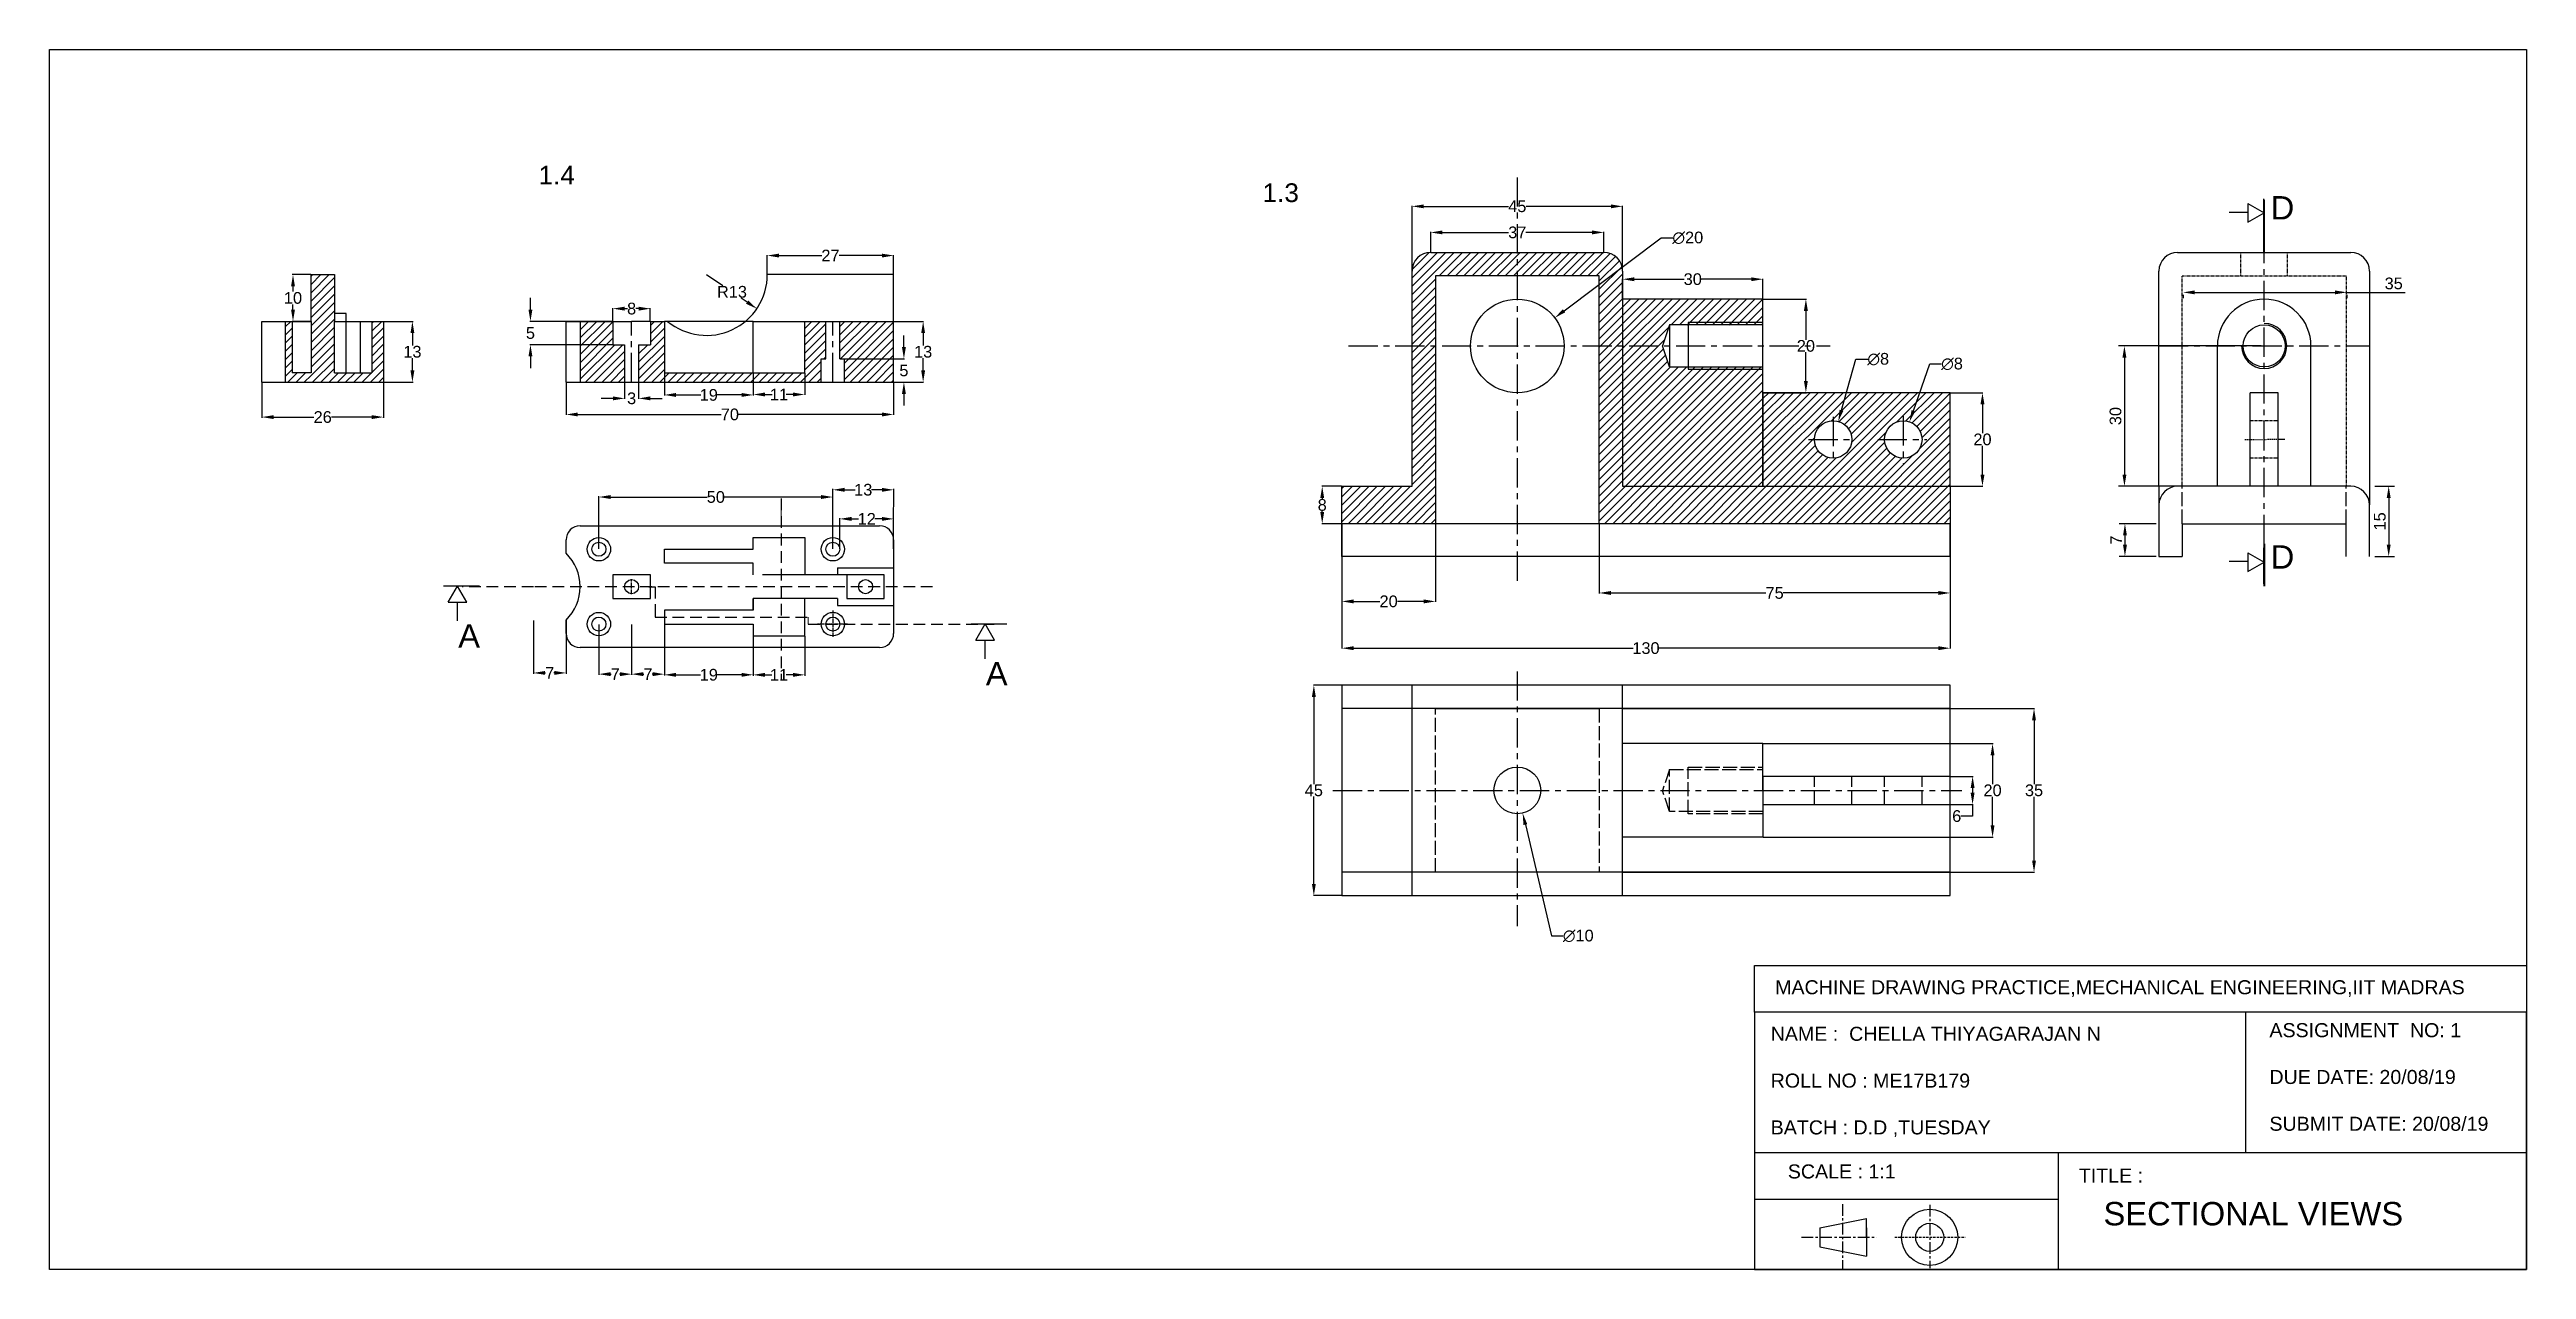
# Model space of a CAD drawing. Header units: inches. Extents: x 257 to 1980, y -66 to 1009.
# Drawn here: x 408 to 937, y 74 to 335 of the extents above; entities that cross this region are included whole.
import ezdxf

# ---------------------------------------------------------------- set-up
doc = ezdxf.new("R2010")
doc.units = ezdxf.units.IN
doc.header["$MEASUREMENT"] = 0
for name, pattern in [('ACAD_ISO02W100', [15, 12, -3]), ('AM_ISO02W050x2', [3.75, 3, -0.75]), ('CENTER', [2, 1.25, -0.25, 0.25, -0.25]), ('HIDDEN', [0.375, 0.25, -0.125])]:
    doc.linetypes.add(name, pattern=pattern)
doc.styles.get("Standard").update_dxf_attribs({"font": 'arial.ttf'})
doc.dimstyles.new('AM_ANSI', dxfattribs={"dimtxt": 2.5, "dimasz": 2.5, "dimexe": 0.1, "dimexo": 0.05, "dimgap": 0.06, "dimtad": 0, "dimtih": 1, "dimtoh": 1, "dimdec": 0, "dimzin": 7, "dimdsep": 46, "dimtxsty": 'Standard', "dimcen": 0, "dimclrd": 3, "dimclre": 3, "dimclrt": 3, "dimadec": 0, "dimazin": 2, "dimtp": 0.1, "dimtm": 0.1, "dimtfac": 0.71, "dimtdec": 0, "dimtofl": 0, "dimtmove": 0, "dimatfit": 3, "dimfxl": 1, "dimtolj": 1, "dimtzin": 7, "dimlwd": -1, "dimlwe": -1, "dimarcsym": 1})
doc.dimstyles.new('AM_ANSI$3', dxfattribs={"dimtxt": 2.5, "dimasz": 2.5, "dimexe": 0.1, "dimexo": 0.05, "dimgap": 0.06, "dimtad": 0, "dimtih": 1, "dimtoh": 1, "dimdec": 0, "dimzin": 7, "dimdsep": 46, "dimtxsty": 'Standard', "dimcen": 0, "dimclrd": 3, "dimclre": 3, "dimclrt": 3, "dimadec": 0, "dimazin": 2, "dimtp": 0.1, "dimtm": 0.1, "dimtfac": 0.71, "dimtdec": 0, "dimtofl": 0, "dimtmove": 0, "dimatfit": 0, "dimfxl": 1, "dimtolj": 1, "dimtzin": 7, "dimlwd": -1, "dimlwe": -1, "dimarcsym": 1})
doc.dimstyles.new('AM_ANSI$4', dxfattribs={"dimtxt": 2.5, "dimasz": 2.5, "dimexe": 0.1, "dimexo": 0.05, "dimgap": 0.06, "dimtad": 0, "dimtih": 1, "dimtoh": 1, "dimdec": 0, "dimzin": 7, "dimdsep": 46, "dimtxsty": 'Standard', "dimcen": 0, "dimclrd": 3, "dimclre": 3, "dimclrt": 3, "dimadec": 0, "dimazin": 2, "dimtp": 0.1, "dimtm": 0.1, "dimtfac": 0.71, "dimtdec": 0, "dimtofl": 0, "dimtmove": 0, "dimatfit": 0, "dimfxl": 1, "dimtolj": 1, "dimtzin": 7, "dimlwd": -1, "dimlwe": -1, "dimarcsym": 1})
doc.dimstyles.new('ISO-25', dxfattribs={"dimtxt": 2.5, "dimasz": 2.5, "dimexe": 1.25, "dimexo": 0.625, "dimtad": 1, "dimtxsty": 'Standard', "dimcen": 2.5, "dimadec": 0, "dimazin": 0, "dimtfac": 1, "dimtmove": 0, "dimatfit": 3, "dimfxl": 1, "dimarcsym": 0})
doc.dimstyles.get("Standard").update_dxf_attribs({"dimtxt": 0.18, "dimasz": 0.18, "dimexe": 0.18, "dimexo": 0.0625, "dimgap": 0.09, "dimtad": 0, "dimtih": 1, "dimtoh": 1, "dimdec": 4, "dimzin": 0, "dimdsep": 46, "dimtxsty": 'Standard', "dimcen": 0.09, "dimadec": 0, "dimazin": 0, "dimtfac": 1, "dimtdec": 4, "dimtofl": 0, "dimtmove": 0, "dimatfit": 3, "dimfxl": 1, "dimtolj": 1, "dimtzin": 0, "dimarcsym": 0})
pattern_1 = [(45, (-193.8378, 66.6903), (-0.8838835, 0.8838835), [])]
pattern_2 = [(45, (469.7576, -137.1353), (-0.8838835, 0.8838835), [])]
pattern_3 = [(225, (469.7576, -137.1353), (0.8838835, -0.8838835), [])]

msp = doc.modelspace()

# ---------------------------------------------------------------- texts
at = {"color": 4}
for s, p in [('1.4', (512.25291, 305.91532)), ('1.3', (666.99008, 302.15516))]:
    msp.add_text(s, height=4, dxfattribs=at).set_placement(p)
at = {"color": 6}
for s, p in [('D', (882.44921, 298.43167)), ('D', (882.45407, 223.79048)), ('A', (495.08326, 206.91432)), ('A', (607.84226, 198.84285))]:
    msp.add_text(s, height=5, dxfattribs=at).set_placement(p)
at = {"color": 4, "attachment_point": 1}
for s, width, heights, insert, char_height in [('MACHINE DRAWING PRACTICE,MECHANICAL ENGINEERING,IIT MADRAS', 164.3264, [7.38044], (776.53726, 135.81524), 3), ('NAME :  CHELLA THIYAGARAJAN N\\P\\PROLL NO : ME17B179\\P\\PBATCH : D.D ,TUESDAY', 99.4535973, [0], (775.58731, 125.85902), 3), ('ASSIGNMENT  NO: 1\\P\\PDUE DATE: 20/08/19\\P\\PSUBMIT DATE: 20/08/19', 75.9758354, [0], (882.17983, 126.63645), 3), ('SCALE : 1:1', 57.1732989, [0], (779.24845, 96.43504), 3), ('TITLE : ', 48.3269687, [0], (841.44034, 95.56476), 3), (' SECTIONAL VIEWS ', 87.107865, [0], (844.78146, 88.40992), 5)]:
    msp.add_mtext_dynamic_manual_height_columns(s, width=width, gutter_width=1, heights=heights, dxfattribs=dict(at, insert=insert, char_height=char_height))

# ---------------------------------------------------------------- blocks, each defined once
blk = doc.blocks.new('*D92')
at = {"color": 3, "linetype": 'ByBlock', "transparency": 16777216}
for p, q in [((683.93, 226.35), (683.93, 206.69)), ((813.93, 226.35), (813.93, 206.69)), ((686.43, 206.79), (746.23, 206.79)), ((811.43, 206.79), (751.63, 206.79))]:
    blk.add_line(p, q, dxfattribs=at)
at = {"color": 3, "transparency": 16777216}
for points in [[(686.43, 207.21), (686.43, 206.37), (683.93, 206.79)], [(811.43, 207.21), (811.43, 206.37), (813.93, 206.79)]]:
    blk.add_solid(points, dxfattribs=at)
at = {"layer": 'Defpoints', "color": 0, "transparency": 16777216}
for p in [(683.93, 226.4), (813.93, 226.4), (813.93, 206.79)]:
    blk.add_point(p, dxfattribs=at)
at = {"color": 3, "transparency": 16777216, "insert": (748.93, 206.79), "char_height": 2.5, "attachment_point": 5}
blk.add_mtext('\\A1;130', dxfattribs=at)
blk = doc.blocks.new('*D93')
at = {"color": 3, "linetype": 'ByBlock', "transparency": 16777216}
for p, q in [((738.93, 233.35), (738.93, 218.49)), ((813.93, 233.35), (813.93, 218.49)), ((741.43, 218.59), (774.58, 218.59)), ((811.43, 218.59), (778.28, 218.59))]:
    blk.add_line(p, q, dxfattribs=at)
at = {"color": 3, "transparency": 16777216}
for points in [[(741.43, 219.01), (741.43, 218.18), (738.93, 218.59)], [(811.43, 219.01), (811.43, 218.18), (813.93, 218.59)]]:
    blk.add_solid(points, dxfattribs=at)
at = {"layer": 'Defpoints', "color": 0, "transparency": 16777216}
for p in [(738.93, 233.4), (813.93, 233.4), (813.93, 218.59)]:
    blk.add_point(p, dxfattribs=at)
at = {"color": 3, "transparency": 16777216, "insert": (776.43, 218.59), "char_height": 2.5, "attachment_point": 5}
blk.add_mtext('\\A1;75', dxfattribs=at)
blk = doc.blocks.new('*D94')
at = {"color": 3, "linetype": 'ByBlock', "transparency": 16777216}
for p, q in [((683.93, 233.35), (683.93, 216.69)), ((703.93, 233.35), (703.93, 216.69)), ((686.43, 216.79), (692.07, 216.79)), ((701.43, 216.79), (695.8, 216.79))]:
    blk.add_line(p, q, dxfattribs=at)
at = {"color": 3, "transparency": 16777216}
for points in [[(686.43, 217.21), (686.43, 216.37), (683.93, 216.79)], [(701.43, 217.21), (701.43, 216.37), (703.93, 216.79)]]:
    blk.add_solid(points, dxfattribs=at)
at = {"layer": 'Defpoints', "color": 0, "transparency": 16777216}
for p in [(683.93, 233.4), (703.93, 233.4), (703.93, 216.79)]:
    blk.add_point(p, dxfattribs=at)
at = {"color": 3, "transparency": 16777216, "insert": (693.93, 216.79), "char_height": 2.5, "attachment_point": 5}
blk.add_mtext('\\A1;20', dxfattribs=at)
blk = doc.blocks.new('*D95')
at = {"color": 3, "linetype": 'ByBlock', "transparency": 16777216}
for p, q in [((683.88, 241.4), (679.64, 241.4)), ((679.74, 238.9), (679.74, 238.74)), ((683.88, 233.4), (679.64, 233.4)), ((679.74, 235.9), (679.74, 236.07))]:
    blk.add_line(p, q, dxfattribs=at)
at = {"color": 3, "transparency": 16777216}
for points in [[(679.32, 238.9), (680.15, 238.9), (679.74, 241.4)], [(679.32, 235.9), (680.15, 235.9), (679.74, 233.4)]]:
    blk.add_solid(points, dxfattribs=at)
at = {"layer": 'Defpoints', "color": 0, "transparency": 16777216}
for p in [(683.93, 241.4), (679.74, 233.4), (683.93, 233.4)]:
    blk.add_point(p, dxfattribs=at)
at = {"color": 3, "transparency": 16777216, "insert": (679.74, 237.4), "char_height": 2.5, "attachment_point": 5}
blk.add_mtext('\\A1;8', dxfattribs=at)
blk = doc.blocks.new('*D96')
at = {"color": 3, "linetype": 'ByBlock', "transparency": 16777216}
for p, q in [((813.98, 261.4), (820.95, 261.4)), ((820.85, 258.9), (820.85, 252.74)), ((820.85, 243.9), (820.85, 250.07)), ((813.98, 241.4), (820.95, 241.4))]:
    blk.add_line(p, q, dxfattribs=at)
at = {"color": 3, "transparency": 16777216}
for points in [[(820.43, 258.9), (821.27, 258.9), (820.85, 261.4)], [(820.43, 243.9), (821.27, 243.9), (820.85, 241.4)]]:
    blk.add_solid(points, dxfattribs=at)
at = {"layer": 'Defpoints', "color": 0, "transparency": 16777216}
for p in [(813.93, 261.4), (813.93, 241.4), (820.85, 241.4)]:
    blk.add_point(p, dxfattribs=at)
at = {"color": 3, "transparency": 16777216, "insert": (820.85, 251.4), "char_height": 2.5, "attachment_point": 5}
blk.add_mtext('\\A1;20', dxfattribs=at)
blk = doc.blocks.new('*D97')
at = {"color": 3, "linetype": 'ByBlock', "transparency": 16777216}
for p, q in [((773.98, 281.4), (783.21, 281.4)), ((783.11, 278.9), (783.11, 272.74)), ((783.11, 263.9), (783.11, 270.07)), ((773.98, 261.4), (783.21, 261.4))]:
    blk.add_line(p, q, dxfattribs=at)
at = {"color": 3, "transparency": 16777216}
for points in [[(782.69, 278.9), (783.53, 278.9), (783.11, 281.4)], [(782.69, 263.9), (783.53, 263.9), (783.11, 261.4)]]:
    blk.add_solid(points, dxfattribs=at)
at = {"layer": 'Defpoints', "color": 0, "transparency": 16777216}
for p in [(773.93, 281.4), (773.93, 261.4), (783.11, 261.4)]:
    blk.add_point(p, dxfattribs=at)
at = {"color": 3, "transparency": 16777216, "insert": (783.11, 271.4), "char_height": 2.5, "attachment_point": 5}
blk.add_mtext('\\A1;20', dxfattribs=at)
blk = doc.blocks.new('*D98')
at = {"color": 3, "linetype": 'ByBlock', "transparency": 16777216}
for p, q in [((702.93, 291.45), (702.93, 295.76)), ((705.43, 295.66), (719.58, 295.66)), ((737.43, 295.66), (723.28, 295.66)), ((739.93, 291.45), (739.93, 295.76))]:
    blk.add_line(p, q, dxfattribs=at)
at = {"color": 3, "transparency": 16777216}
for points in [[(705.43, 296.08), (705.43, 295.25), (702.93, 295.66)], [(737.43, 296.08), (737.43, 295.25), (739.93, 295.66)]]:
    blk.add_solid(points, dxfattribs=at)
at = {"layer": 'Defpoints', "color": 0, "transparency": 16777216}
for p in [(702.93, 291.4), (739.93, 295.66), (739.93, 291.4)]:
    blk.add_point(p, dxfattribs=at)
at = {"color": 3, "transparency": 16777216, "insert": (721.43, 295.66), "char_height": 2.5, "attachment_point": 5}
blk.add_mtext('\\A1;37', dxfattribs=at)
blk = doc.blocks.new('*D99')
at = {"color": 3, "linetype": 'ByBlock', "transparency": 16777216}
for p, q in [((698.93, 287.45), (698.93, 301.34)), ((701.43, 301.24), (719.52, 301.24)), ((741.43, 301.24), (723.34, 301.24)), ((743.93, 287.45), (743.93, 301.34))]:
    blk.add_line(p, q, dxfattribs=at)
at = {"color": 3, "transparency": 16777216}
for points in [[(701.43, 301.65), (701.43, 300.82), (698.93, 301.24)], [(741.43, 301.65), (741.43, 300.82), (743.93, 301.24)]]:
    blk.add_solid(points, dxfattribs=at)
at = {"layer": 'Defpoints', "color": 0, "transparency": 16777216}
for p in [(743.93, 301.24), (698.93, 287.4), (743.93, 287.4)]:
    blk.add_point(p, dxfattribs=at)
at = {"color": 3, "transparency": 16777216, "insert": (721.43, 301.24), "char_height": 2.5, "attachment_point": 5}
blk.add_mtext('\\A1;45', dxfattribs=at)
blk = doc.blocks.new('*D100')
at = {"color": 3, "linetype": 'ByBlock', "transparency": 16777216}
for p, q in [((743.93, 281.45), (743.93, 285.76)), ((746.43, 285.66), (757.09, 285.66)), ((771.43, 285.66), (760.78, 285.66)), ((773.93, 281.45), (773.93, 285.76))]:
    blk.add_line(p, q, dxfattribs=at)
at = {"color": 3, "transparency": 16777216}
for points in [[(746.43, 286.07), (746.43, 285.24), (743.93, 285.66)], [(771.43, 286.07), (771.43, 285.24), (773.93, 285.66)]]:
    blk.add_solid(points, dxfattribs=at)
at = {"layer": 'Defpoints', "color": 0, "transparency": 16777216}
for p in [(743.93, 281.4), (773.93, 285.66), (773.93, 281.4)]:
    blk.add_point(p, dxfattribs=at)
at = {"color": 3, "transparency": 16777216, "insert": (758.93, 285.66), "char_height": 2.5, "attachment_point": 5}
blk.add_mtext('\\A1;30', dxfattribs=at)
blk = doc.blocks.new('*D101')
at = {"color": 3, "linetype": 'ByBlock', "transparency": 16777216}
for p, q in [((683.88, 198.89), (677.85, 198.89)), ((677.95, 196.39), (677.95, 177.72)), ((677.95, 156.39), (677.95, 175.06)), ((683.88, 153.89), (677.85, 153.89))]:
    blk.add_line(p, q, dxfattribs=at)
at = {"color": 3, "transparency": 16777216}
for points in [[(677.54, 196.39), (678.37, 196.39), (677.95, 198.89)], [(677.54, 156.39), (678.37, 156.39), (677.95, 153.89)]]:
    blk.add_solid(points, dxfattribs=at)
at = {"layer": 'Defpoints', "color": 0, "transparency": 16777216}
for p in [(683.93, 198.89), (677.95, 153.89), (683.93, 153.89)]:
    blk.add_point(p, dxfattribs=at)
at = {"color": 3, "transparency": 16777216, "insert": (677.95, 176.39), "char_height": 2.5, "attachment_point": 5}
blk.add_mtext('\\A1;45', dxfattribs=at)
blk = doc.blocks.new('*D102')
at = {"color": 3, "linetype": 'ByBlock', "transparency": 16777216}
for p, q in [((813.98, 179.39), (818.84, 179.39)), ((818.74, 176.89), (818.74, 175.89)), ((813.98, 173.39), (818.84, 173.39)), ((818.74, 170.89), (816.24, 170.89)), ((818.74, 173.39), (818.74, 170.89))]:
    blk.add_line(p, q, dxfattribs=at)
at = {"color": 3, "transparency": 16777216}
for points in [[(818.32, 176.89), (819.16, 176.89), (818.74, 179.39)], [(818.32, 175.89), (819.16, 175.89), (818.74, 173.39)]]:
    blk.add_solid(points, dxfattribs=at)
at = {"layer": 'Defpoints', "color": 0, "transparency": 16777216}
for p in [(813.93, 179.39), (813.93, 173.39), (818.74, 173.39)]:
    blk.add_point(p, dxfattribs=at)
at = {"color": 3, "transparency": 16777216, "insert": (815.35, 170.89), "char_height": 2.5, "attachment_point": 5}
blk.add_mtext('\\A1;6', dxfattribs=at)
blk = doc.blocks.new('*D103')
at = {"color": 3, "linetype": 'ByBlock', "transparency": 16777216}
for p, q in [((773.98, 186.39), (823.11, 186.39)), ((823.01, 183.89), (823.01, 177.73)), ((823.01, 168.89), (823.01, 175.05)), ((773.98, 166.39), (823.11, 166.39))]:
    blk.add_line(p, q, dxfattribs=at)
at = {"color": 3, "transparency": 16777216}
for points in [[(822.59, 183.89), (823.42, 183.89), (823.01, 186.39)], [(822.59, 168.89), (823.42, 168.89), (823.01, 166.39)]]:
    blk.add_solid(points, dxfattribs=at)
at = {"layer": 'Defpoints', "color": 0, "transparency": 16777216}
for p in [(773.93, 186.39), (773.93, 166.39), (823.01, 166.39)]:
    blk.add_point(p, dxfattribs=at)
at = {"color": 3, "transparency": 16777216, "insert": (823.01, 176.39), "char_height": 2.5, "attachment_point": 5}
blk.add_mtext('\\A1;20', dxfattribs=at)
blk = doc.blocks.new('*D104')
at = {"color": 3, "linetype": 'ByBlock', "transparency": 16777216}
for p, q in [((743.98, 193.89), (831.97, 193.89)), ((831.87, 191.39), (831.87, 177.73)), ((831.87, 161.39), (831.87, 175.05)), ((743.98, 158.89), (831.97, 158.89))]:
    blk.add_line(p, q, dxfattribs=at)
at = {"color": 3, "transparency": 16777216}
for points in [[(831.45, 191.39), (832.28, 191.39), (831.87, 193.89)], [(831.45, 161.39), (832.28, 161.39), (831.87, 158.89)]]:
    blk.add_solid(points, dxfattribs=at)
at = {"layer": 'Defpoints', "color": 0, "transparency": 16777216}
for p in [(743.93, 193.89), (743.93, 158.89), (831.87, 158.89)]:
    blk.add_point(p, dxfattribs=at)
at = {"color": 3, "transparency": 16777216, "insert": (831.87, 176.39), "char_height": 2.5, "attachment_point": 5}
blk.add_mtext('\\A1;35', dxfattribs=at)
blk = doc.blocks.new('*D105')
at = {"color": 3, "linetype": 'ByBlock', "transparency": 16777216}
for p, q in [((561.14, 286.7), (561.14, 290.82)), ((563.64, 290.72), (572.77, 290.72)), ((585.64, 290.72), (576.52, 290.72)), ((588.14, 286.7), (588.14, 290.82))]:
    blk.add_line(p, q, dxfattribs=at)
at = {"color": 3, "transparency": 16777216}
for points in [[(563.64, 291.13), (563.64, 290.3), (561.14, 290.72)], [(585.64, 291.13), (585.64, 290.3), (588.14, 290.72)]]:
    blk.add_solid(points, dxfattribs=at)
at = {"layer": 'Defpoints', "color": 0, "transparency": 16777216}
for p in [(561.14, 286.65), (588.14, 290.72), (588.14, 286.65)]:
    blk.add_point(p, dxfattribs=at)
at = {"color": 3, "transparency": 16777216, "insert": (574.64, 290.72), "char_height": 2.5, "attachment_point": 5}
blk.add_mtext('\\A1;27', dxfattribs=at)
blk = doc.blocks.new('*D106')
at = {"color": 3, "linetype": 'ByBlock', "transparency": 16777216}
for p, q in [((518.14, 263.6), (518.14, 256.65)), ((588.14, 263.6), (588.14, 256.65)), ((520.64, 256.75), (551.31, 256.75)), ((585.64, 256.75), (554.98, 256.75))]:
    blk.add_line(p, q, dxfattribs=at)
at = {"color": 3, "transparency": 16777216}
for points in [[(520.64, 257.17), (520.64, 256.33), (518.14, 256.75)], [(585.64, 257.17), (585.64, 256.33), (588.14, 256.75)]]:
    blk.add_solid(points, dxfattribs=at)
at = {"layer": 'Defpoints', "color": 0, "transparency": 16777216}
for p in [(518.14, 263.65), (588.14, 263.65), (588.14, 256.75)]:
    blk.add_point(p, dxfattribs=at)
at = {"color": 3, "transparency": 16777216, "insert": (553.14, 256.75), "char_height": 2.5, "attachment_point": 5}
blk.add_mtext('\\A1;70', dxfattribs=at)
blk = doc.blocks.new('*D107')
at = {"color": 3, "linetype": 'ByBlock', "transparency": 16777216}
for p, q in [((528.14, 260.19), (525.64, 260.19)), ((530.64, 263.6), (530.64, 260.09)), ((533.64, 263.6), (533.64, 260.09)), ((536.14, 260.19), (538.64, 260.19))]:
    blk.add_line(p, q, dxfattribs=at)
at = {"color": 3, "transparency": 16777216}
for points in [[(528.14, 260.61), (528.14, 259.77), (530.64, 260.19)], [(536.14, 260.61), (536.14, 259.77), (533.64, 260.19)]]:
    blk.add_solid(points, dxfattribs=at)
at = {"layer": 'Defpoints', "color": 0, "transparency": 16777216}
for p in [(530.64, 263.65), (533.64, 263.65), (533.64, 260.19)]:
    blk.add_point(p, dxfattribs=at)
at = {"color": 3, "transparency": 16777216, "insert": (532.14, 260.19), "char_height": 2.5, "attachment_point": 5}
blk.add_mtext('\\A1;3', dxfattribs=at)
blk = doc.blocks.new('*D108')
at = {"color": 3, "linetype": 'ByBlock', "transparency": 16777216}
for p, q in [((588.19, 276.65), (594.55, 276.65)), ((594.45, 274.15), (594.45, 271.49)), ((594.45, 266.15), (594.45, 268.81)), ((588.19, 263.65), (594.55, 263.65))]:
    blk.add_line(p, q, dxfattribs=at)
at = {"color": 3, "transparency": 16777216}
for points in [[(594.03, 274.15), (594.86, 274.15), (594.45, 276.65)], [(594.03, 266.15), (594.86, 266.15), (594.45, 263.65)]]:
    blk.add_solid(points, dxfattribs=at)
at = {"layer": 'Defpoints', "color": 0, "transparency": 16777216}
for p in [(588.14, 276.65), (588.14, 263.65), (594.45, 263.65)]:
    blk.add_point(p, dxfattribs=at)
at = {"color": 3, "transparency": 16777216, "insert": (594.45, 270.15), "char_height": 2.5, "attachment_point": 5}
blk.add_mtext('\\A1;13', dxfattribs=at)
blk = doc.blocks.new('*D109')
at = {"color": 3, "linetype": 'ByBlock', "transparency": 16777216}
for p, q in [((528.14, 276.7), (528.14, 279.47)), ((530.64, 279.37), (531.26, 279.37)), ((533.64, 279.37), (533.03, 279.37)), ((536.14, 276.7), (536.14, 279.47))]:
    blk.add_line(p, q, dxfattribs=at)
at = {"color": 3, "transparency": 16777216}
for points in [[(530.64, 279.79), (530.64, 278.95), (528.14, 279.37)], [(533.64, 279.79), (533.64, 278.95), (536.14, 279.37)]]:
    blk.add_solid(points, dxfattribs=at)
at = {"layer": 'Defpoints', "color": 0, "transparency": 16777216}
for p in [(528.14, 276.65), (536.14, 279.37), (536.14, 276.65)]:
    blk.add_point(p, dxfattribs=at)
at = {"color": 3, "transparency": 16777216, "insert": (532.14, 279.37), "char_height": 2.5, "attachment_point": 5}
blk.add_mtext('\\A1;8', dxfattribs=at)
blk = doc.blocks.new('*D110')
at = {"color": 3, "linetype": 'ByBlock', "transparency": 16777216}
for p, q in [((510.52, 279.15), (510.52, 281.65)), ((528.09, 276.65), (510.42, 276.65)), ((528.09, 271.65), (510.42, 271.65)), ((510.52, 269.15), (510.52, 266.65))]:
    blk.add_line(p, q, dxfattribs=at)
at = {"color": 3, "transparency": 16777216}
for points in [[(510.1, 279.15), (510.94, 279.15), (510.52, 276.65)], [(510.1, 269.15), (510.94, 269.15), (510.52, 271.65)]]:
    blk.add_solid(points, dxfattribs=at)
at = {"layer": 'Defpoints', "color": 0, "transparency": 16777216}
for p in [(528.14, 276.65), (510.52, 271.65), (528.14, 271.65)]:
    blk.add_point(p, dxfattribs=at)
at = {"color": 3, "transparency": 16777216, "insert": (510.52, 274.15), "char_height": 2.5, "attachment_point": 5}
blk.add_mtext('\\A1;5', dxfattribs=at)
blk = doc.blocks.new('*D111')
at = {"color": 3, "linetype": 'ByBlock', "transparency": 16777216}
for p, q in [((590.34, 271.15), (590.34, 273.65)), ((577.69, 268.65), (590.44, 268.65)), ((577.69, 263.65), (590.44, 263.65)), ((590.34, 261.15), (590.34, 258.65))]:
    blk.add_line(p, q, dxfattribs=at)
at = {"color": 3, "transparency": 16777216}
for points in [[(589.92, 271.15), (590.76, 271.15), (590.34, 268.65)], [(589.92, 261.15), (590.76, 261.15), (590.34, 263.65)]]:
    blk.add_solid(points, dxfattribs=at)
at = {"layer": 'Defpoints', "color": 0, "transparency": 16777216}
for p in [(577.64, 268.65), (577.64, 263.65), (590.34, 263.65)]:
    blk.add_point(p, dxfattribs=at)
at = {"color": 3, "transparency": 16777216, "insert": (590.34, 266.15), "char_height": 2.5, "attachment_point": 5}
blk.add_mtext('\\A1;5', dxfattribs=at)
blk = doc.blocks.new('*D112')
at = {"color": 3, "linetype": 'ByBlock', "transparency": 16777216}
for p, q in [((558.14, 265.6), (558.14, 260.92)), ((569.14, 265.6), (569.14, 260.92)), ((560.64, 261.02), (562.15, 261.02)), ((566.64, 261.02), (565.14, 261.02))]:
    blk.add_line(p, q, dxfattribs=at)
at = {"color": 3, "transparency": 16777216}
for points in [[(560.64, 261.44), (560.64, 260.6), (558.14, 261.02)], [(566.64, 261.44), (566.64, 260.6), (569.14, 261.02)]]:
    blk.add_solid(points, dxfattribs=at)
at = {"layer": 'Defpoints', "color": 0, "transparency": 16777216}
for p in [(558.14, 265.65), (569.14, 265.65), (569.14, 261.02)]:
    blk.add_point(p, dxfattribs=at)
at = {"color": 3, "transparency": 16777216, "insert": (563.64, 261.02), "char_height": 2.5, "attachment_point": 5}
blk.add_mtext('\\A1;11', dxfattribs=at)
blk = doc.blocks.new('*D113')
at = {"color": 3, "linetype": 'ByBlock', "transparency": 16777216}
for p, q in [((539.14, 265.6), (539.14, 260.82)), ((558.14, 265.6), (558.14, 260.82)), ((541.64, 260.92), (546.91, 260.92)), ((555.64, 260.92), (550.38, 260.92))]:
    blk.add_line(p, q, dxfattribs=at)
at = {"color": 3, "transparency": 16777216}
for points in [[(541.64, 261.34), (541.64, 260.5), (539.14, 260.92)], [(555.64, 261.34), (555.64, 260.5), (558.14, 260.92)]]:
    blk.add_solid(points, dxfattribs=at)
at = {"layer": 'Defpoints', "color": 0, "transparency": 16777216}
for p in [(539.14, 265.65), (558.14, 265.65), (558.14, 260.92)]:
    blk.add_point(p, dxfattribs=at)
at = {"color": 3, "transparency": 16777216, "insert": (548.64, 260.92), "char_height": 2.5, "attachment_point": 5}
blk.add_mtext('\\A1;19', dxfattribs=at)
blk = doc.blocks.new('*D207')
at = {"color": 3, "linetype": 'ByBlock', "transparency": 16777216}
for p, q in [((548.14, 286.65), (551.61, 284.3)), ((556.84, 280.76), (555.56, 281.62))]:
    blk.add_line(p, q, dxfattribs=at)
at = {"color": 3, "transparency": 16777216}
blk.add_solid([(557.07, 281.1), (556.6, 280.41), (558.91, 279.36)], dxfattribs=at)
at = {"layer": 'Defpoints', "color": 0, "transparency": 16777216}
for p in [(548.14, 286.65), (558.91, 279.36)]:
    blk.add_point(p, dxfattribs=at)
at = {"color": 3, "transparency": 16777216, "insert": (553.59, 282.96), "char_height": 2.5, "attachment_point": 5}
blk.add_mtext('\\A1;R13', dxfattribs=at)
blk = doc.blocks.new('*D210')
at = {"color": 3, "linetype": 'ByBlock', "transparency": 16777216}
for p, q in [((731.43, 278.91), (752.16, 294.5)), ((752.16, 294.5), (754.66, 294.5))]:
    blk.add_line(p, q, dxfattribs=at)
at = {"color": 3, "transparency": 16777216}
blk.add_solid([(731.18, 279.25), (731.68, 278.58), (729.43, 277.41)], dxfattribs=at)
at = {"layer": 'Defpoints', "color": 0, "transparency": 16777216}
for p in [(729.43, 277.41), (713.44, 265.4)]:
    blk.add_point(p, dxfattribs=at)
at = {"color": 3, "transparency": 16777216, "insert": (757.87, 294.5), "char_height": 2.5, "attachment_point": 5}
blk.add_mtext('\\A1;∅20', dxfattribs=at)
blk = doc.blocks.new('*D211')
at = {"color": 3, "linetype": 'ByBlock', "transparency": 16777216}
for p, q in [((790.71, 257.66), (793.82, 268.57)), ((793.82, 268.57), (796.32, 268.57))]:
    blk.add_line(p, q, dxfattribs=at)
at = {"color": 3, "transparency": 16777216}
blk.add_solid([(790.31, 257.77), (791.12, 257.54), (790.03, 255.25)], dxfattribs=at)
at = {"layer": 'Defpoints', "color": 0, "transparency": 16777216}
for p in [(790.03, 255.25), (787.84, 247.56)]:
    blk.add_point(p, dxfattribs=at)
at = {"color": 3, "transparency": 16777216, "insert": (798.57, 268.57), "char_height": 2.5, "attachment_point": 5}
blk.add_mtext('\\A1;∅8', dxfattribs=at)
blk = doc.blocks.new('*D212')
at = {"color": 3, "linetype": 'ByBlock', "transparency": 16777216}
for p, q in [((806.08, 257.54), (809.59, 267.55)), ((809.59, 267.55), (812.09, 267.55))]:
    blk.add_line(p, q, dxfattribs=at)
at = {"color": 3, "transparency": 16777216}
blk.add_solid([(805.69, 257.68), (806.48, 257.4), (805.26, 255.18)], dxfattribs=at)
at = {"layer": 'Defpoints', "color": 0, "transparency": 16777216}
for p in [(805.26, 255.18), (802.61, 247.63)]:
    blk.add_point(p, dxfattribs=at)
at = {"color": 3, "transparency": 16777216, "insert": (814.34, 267.55), "char_height": 2.5, "attachment_point": 5}
blk.add_mtext('\\A1;∅8', dxfattribs=at)
blk = doc.blocks.new('*D213')
at = {"color": 3, "linetype": 'ByBlock', "transparency": 16777216}
for p, q in [((723.15, 169.09), (728.76, 145.28)), ((728.76, 145.28), (731.26, 145.28))]:
    blk.add_line(p, q, dxfattribs=at)
at = {"color": 3, "transparency": 16777216}
blk.add_solid([(723.56, 169.19), (722.75, 168.99), (722.58, 171.52)], dxfattribs=at)
at = {"layer": 'Defpoints', "color": 0, "transparency": 16777216}
for p in [(720.29, 181.26), (722.58, 171.52)]:
    blk.add_point(p, dxfattribs=at)
at = {"color": 3, "transparency": 16777216, "insert": (734.46, 145.28), "char_height": 2.5, "attachment_point": 5}
blk.add_mtext('\\A1;∅10', dxfattribs=at)
blk = doc.blocks.new('*D302')
at = {"color": 0, "lineweight": -2, "transparency": 16777216}
for p, q in [((880.44, 271.4), (849.94, 271.4)), ((851.19, 268.9), (851.19, 243.9)), ((880.44, 241.4), (849.94, 241.4))]:
    blk.add_line(p, q, dxfattribs=at)
at = {"color": 0, "transparency": 16777216}
for points in [[(850.77, 268.9), (851.61, 268.9), (851.19, 271.4)], [(850.77, 243.9), (851.61, 243.9), (851.19, 241.4)]]:
    blk.add_solid(points, dxfattribs=at)
at = {"layer": 'Defpoints', "color": 0, "transparency": 16777216}
for p in [(881.06, 271.4), (851.19, 241.4), (881.06, 241.4)]:
    blk.add_point(p, dxfattribs=at)
at = {"color": 0, "transparency": 16777216, "insert": (849.29, 256.4), "char_height": 2.5, "attachment_point": 5, "rotation": 90}
blk.add_mtext('30', dxfattribs=at)
blk = doc.blocks.new('*D299')
at = {"color": 0, "lineweight": -2, "transparency": 16777216}
for p, q in [((904.68, 241.4), (908.92, 241.4)), ((907.67, 238.9), (907.67, 228.9)), ((904.68, 226.4), (908.92, 226.4))]:
    blk.add_line(p, q, dxfattribs=at)
at = {"color": 0, "transparency": 16777216}
for points in [[(907.25, 238.9), (908.09, 238.9), (907.67, 241.4)], [(907.25, 228.9), (908.09, 228.9), (907.67, 226.4)]]:
    blk.add_solid(points, dxfattribs=at)
at = {"layer": 'Defpoints', "color": 0, "transparency": 16777216}
for p in [(904.05, 241.4), (904.05, 226.4), (907.67, 226.4)]:
    blk.add_point(p, dxfattribs=at)
at = {"color": 0, "transparency": 16777216, "insert": (905.77, 233.9), "char_height": 2.5, "attachment_point": 5, "rotation": 90}
blk.add_mtext('15', dxfattribs=at)
blk = doc.blocks.new('*D300')
at = {"color": 0, "lineweight": -2, "transparency": 16777216}
for p, q in [((857.94, 233.4), (850.05, 233.4)), ((851.3, 230.9), (851.3, 228.9)), ((857.94, 226.4), (850.05, 226.4))]:
    blk.add_line(p, q, dxfattribs=at)
at = {"color": 0, "transparency": 16777216}
for points in [[(850.89, 230.9), (851.72, 230.9), (851.3, 233.4)], [(850.89, 228.9), (851.72, 228.9), (851.3, 226.4)]]:
    blk.add_solid(points, dxfattribs=at)
at = {"layer": 'Defpoints', "color": 0, "transparency": 16777216}
for p in [(858.56, 233.4), (851.3, 226.4), (858.56, 226.4)]:
    blk.add_point(p, dxfattribs=at)
at = {"color": 0, "transparency": 16777216, "insert": (849.43, 229.9), "char_height": 2.5, "attachment_point": 5, "rotation": 90}
blk.add_mtext('7', dxfattribs=at)
blk = doc.blocks.new('*D301')
at = {"color": 0, "lineweight": -2, "transparency": 16777216}
for p, q in [((863.72, 282.32), (863.72, 281.6)), ((866.22, 282.85), (896.22, 282.85)), ((898.72, 282.85), (911.17, 282.85)), ((898.72, 282.32), (898.72, 281.6))]:
    blk.add_line(p, q, dxfattribs=at)
at = {"color": 0, "transparency": 16777216}
for points in [[(866.22, 283.26), (866.22, 282.43), (863.72, 282.85)], [(896.22, 283.26), (896.22, 282.43), (898.72, 282.85)]]:
    blk.add_solid(points, dxfattribs=at)
at = {"layer": 'Defpoints', "color": 0, "transparency": 16777216}
for p in [(863.72, 282.95), (898.72, 282.95), (898.72, 282.85)]:
    blk.add_point(p, dxfattribs=at)
at = {"color": 0, "transparency": 16777216, "insert": (908.74, 284.75), "char_height": 2.5, "attachment_point": 5}
blk.add_mtext('35', dxfattribs=at)
blk = doc.blocks.new('*D317')
at = {"color": 0, "lineweight": -2, "ltscale": 2.5, "transparency": 16777216}
for p, q in [((575.14, 233), (575.15, 240.83)), ((588.14, 232.99), (588.15, 240.82))]:
    blk.add_line(p, q, dxfattribs=at)
at = {"color": 3, "lineweight": -2, "ltscale": 2.5, "transparency": 16777216}
for p, q in [((577.65, 240.65), (579.89, 240.65)), ((585.65, 240.64), (583.41, 240.65))]:
    blk.add_line(p, q, dxfattribs=at)
at = {"color": 3, "ltscale": 2.5, "transparency": 16777216}
for points in [[(577.65, 241.07), (577.65, 240.23), (575.15, 240.65)], [(585.65, 241.06), (585.65, 240.23), (588.15, 240.64)]]:
    blk.add_solid(points, dxfattribs=at)
at = {"layer": 'Defpoints', "color": 0, "ltscale": 2.5, "transparency": 16777216}
for p in [(575.15, 240.65), (575.14, 232.94), (588.14, 232.93)]:
    blk.add_point(p, dxfattribs=at)
at = {"color": 3, "lineweight": -2, "ltscale": 2.5, "transparency": 16777216, "insert": (581.65, 240.65), "char_height": 2.5, "attachment_point": 5}
blk.add_mtext('\\A1;13', dxfattribs=at)
blk = doc.blocks.new('*D318')
at = {"color": 0, "lineweight": -2, "ltscale": 2.5, "transparency": 16777216}
for p, q in [((576.64, 228), (576.64, 234.61)), ((588.14, 228), (588.14, 234.61))]:
    blk.add_line(p, q, dxfattribs=at)
at = {"color": 3, "lineweight": -2, "ltscale": 2.5, "transparency": 16777216}
for p, q in [((579.14, 234.43), (580.64, 234.43)), ((585.64, 234.43), (584.14, 234.43))]:
    blk.add_line(p, q, dxfattribs=at)
at = {"color": 3, "ltscale": 2.5, "transparency": 16777216}
for points in [[(579.14, 234.85), (579.14, 234.01), (576.64, 234.43)], [(585.64, 234.85), (585.64, 234.01), (588.14, 234.43)]]:
    blk.add_solid(points, dxfattribs=at)
at = {"layer": 'Defpoints', "color": 0, "ltscale": 2.5, "transparency": 16777216}
for p in [(588.14, 234.43), (576.64, 227.94), (588.14, 227.94)]:
    blk.add_point(p, dxfattribs=at)
at = {"color": 3, "lineweight": -2, "ltscale": 2.5, "transparency": 16777216, "insert": (582.39, 234.43), "char_height": 2.5, "attachment_point": 5}
blk.add_mtext('\\A1;12', dxfattribs=at)
blk = doc.blocks.new('*D319')
at = {"color": 0, "lineweight": -2, "ltscale": 2.5, "transparency": 16777216}
for p, q in [((525.14, 228), (525.14, 239.28)), ((575.14, 228), (575.14, 239.28))]:
    blk.add_line(p, q, dxfattribs=at)
at = {"color": 3, "lineweight": -2, "ltscale": 2.5, "transparency": 16777216}
for p, q in [((527.64, 239.1), (548.27, 239.1)), ((572.64, 239.1), (552.02, 239.1))]:
    blk.add_line(p, q, dxfattribs=at)
at = {"color": 3, "ltscale": 2.5, "transparency": 16777216}
for points in [[(527.64, 239.52), (527.64, 238.68), (525.14, 239.1)], [(572.64, 239.52), (572.64, 238.68), (575.14, 239.1)]]:
    blk.add_solid(points, dxfattribs=at)
at = {"layer": 'Defpoints', "color": 0, "ltscale": 2.5, "transparency": 16777216}
for p in [(575.14, 239.1), (525.14, 227.94), (575.14, 227.94)]:
    blk.add_point(p, dxfattribs=at)
at = {"color": 3, "lineweight": -2, "ltscale": 2.5, "transparency": 16777216, "insert": (550.14, 239.1), "char_height": 2.5, "attachment_point": 5}
blk.add_mtext('\\A1;50', dxfattribs=at)
blk = doc.blocks.new('*D327')
at = {"color": 0, "lineweight": -2, "ltscale": 2.5, "transparency": 16777216}
for p, q in [((539.14, 211.88), (539.14, 200.92)), ((558.14, 211.88), (558.14, 200.92))]:
    blk.add_line(p, q, dxfattribs=at)
at = {"color": 3, "lineweight": -2, "ltscale": 2.5, "transparency": 16777216}
for p, q in [((541.64, 201.1), (546.88, 201.1)), ((555.64, 201.1), (550.41, 201.1))]:
    blk.add_line(p, q, dxfattribs=at)
at = {"color": 3, "ltscale": 2.5, "transparency": 16777216}
for points in [[(541.64, 201.51), (541.64, 200.68), (539.14, 201.1)], [(555.64, 201.51), (555.64, 200.68), (558.14, 201.1)]]:
    blk.add_solid(points, dxfattribs=at)
at = {"layer": 'Defpoints', "color": 0, "ltscale": 2.5, "transparency": 16777216}
for p in [(539.14, 211.94), (558.14, 211.94), (558.14, 201.1)]:
    blk.add_point(p, dxfattribs=at)
at = {"color": 3, "lineweight": -2, "ltscale": 2.5, "transparency": 16777216, "insert": (548.64, 201.1), "char_height": 2.5, "attachment_point": 5}
blk.add_mtext('\\A1;19', dxfattribs=at)
blk = doc.blocks.new('*D328')
at = {"color": 0, "lineweight": -2, "ltscale": 2.5, "transparency": 16777216}
for p, q in [((558.14, 209.38), (558.14, 200.91)), ((569.14, 209.38), (569.14, 200.91))]:
    blk.add_line(p, q, dxfattribs=at)
at = {"color": 3, "lineweight": -2, "ltscale": 2.5, "transparency": 16777216}
for p, q in [((560.64, 201.09), (562.12, 201.09)), ((566.64, 201.09), (565.17, 201.09))]:
    blk.add_line(p, q, dxfattribs=at)
at = {"color": 3, "ltscale": 2.5, "transparency": 16777216}
for points in [[(560.64, 201.51), (560.64, 200.67), (558.14, 201.09)], [(566.64, 201.51), (566.64, 200.67), (569.14, 201.09)]]:
    blk.add_solid(points, dxfattribs=at)
at = {"layer": 'Defpoints', "color": 0, "ltscale": 2.5, "transparency": 16777216}
for p in [(558.14, 209.44), (569.14, 209.44), (569.14, 201.09)]:
    blk.add_point(p, dxfattribs=at)
at = {"color": 3, "lineweight": -2, "ltscale": 2.5, "transparency": 16777216, "insert": (563.64, 201.09), "char_height": 2.5, "attachment_point": 5}
blk.add_mtext('\\A1;11', dxfattribs=at)
blk = doc.blocks.new('*D320')
at = {"color": 0, "lineweight": -2, "ltscale": 2.5, "transparency": 16777216}
for p, q in [((525.14, 211.88), (525.14, 201.06)), ((532.14, 211.88), (532.14, 201.06))]:
    blk.add_line(p, q, dxfattribs=at)
at = {"color": 3, "lineweight": -2, "ltscale": 2.5, "transparency": 16777216}
for p, q in [((527.64, 201.24), (527.75, 201.24)), ((529.64, 201.24), (529.54, 201.24))]:
    blk.add_line(p, q, dxfattribs=at)
at = {"color": 3, "ltscale": 2.5, "transparency": 16777216}
for points in [[(527.64, 201.66), (527.64, 200.82), (525.14, 201.24)], [(529.64, 201.66), (529.64, 200.82), (532.14, 201.24)]]:
    blk.add_solid(points, dxfattribs=at)
at = {"layer": 'Defpoints', "color": 0, "ltscale": 2.5, "transparency": 16777216}
for p in [(525.14, 211.94), (532.14, 211.94), (532.14, 201.24)]:
    blk.add_point(p, dxfattribs=at)
at = {"color": 3, "lineweight": -2, "ltscale": 2.5, "transparency": 16777216, "insert": (528.64, 201.24), "char_height": 2.5, "attachment_point": 5}
blk.add_mtext('\\A1;7', dxfattribs=at)
blk = doc.blocks.new('*D321')
at = {"color": 0, "lineweight": -2, "ltscale": 2.5, "transparency": 16777216}
for p, q in [((532.14, 211.88), (532.14, 201.06)), ((539.14, 211.88), (539.14, 201.06))]:
    blk.add_line(p, q, dxfattribs=at)
at = {"color": 3, "lineweight": -2, "ltscale": 2.5, "transparency": 16777216}
for p, q in [((534.64, 201.24), (534.75, 201.24)), ((536.64, 201.24), (536.54, 201.24))]:
    blk.add_line(p, q, dxfattribs=at)
at = {"color": 3, "ltscale": 2.5, "transparency": 16777216}
for points in [[(534.64, 201.66), (534.64, 200.82), (532.14, 201.24)], [(536.64, 201.66), (536.64, 200.82), (539.14, 201.24)]]:
    blk.add_solid(points, dxfattribs=at)
at = {"layer": 'Defpoints', "color": 0, "ltscale": 2.5, "transparency": 16777216}
for p in [(532.14, 211.94), (539.14, 211.94), (539.14, 201.24)]:
    blk.add_point(p, dxfattribs=at)
at = {"color": 3, "lineweight": -2, "ltscale": 2.5, "transparency": 16777216, "insert": (535.64, 201.24), "char_height": 2.5, "attachment_point": 5}
blk.add_mtext('\\A1;7', dxfattribs=at)
blk = doc.blocks.new('*D329')
at = {"color": 0, "lineweight": -2, "ltscale": 2.5, "transparency": 16777216}
for p, q in [((511.14, 212.74), (511.14, 201.32)), ((518.14, 212.74), (518.14, 201.32))]:
    blk.add_line(p, q, dxfattribs=at)
at = {"color": 3, "lineweight": -2, "ltscale": 2.5, "transparency": 16777216}
for p, q in [((513.64, 201.5), (513.75, 201.5)), ((515.64, 201.5), (515.54, 201.5))]:
    blk.add_line(p, q, dxfattribs=at)
at = {"color": 3, "ltscale": 2.5, "transparency": 16777216}
for points in [[(513.64, 201.92), (513.64, 201.09), (511.14, 201.5)], [(515.64, 201.92), (515.64, 201.09), (518.14, 201.5)]]:
    blk.add_solid(points, dxfattribs=at)
at = {"layer": 'Defpoints', "color": 0, "ltscale": 2.5, "transparency": 16777216}
for p in [(511.14, 212.8), (518.14, 212.8), (511.14, 201.5)]:
    blk.add_point(p, dxfattribs=at)
at = {"color": 3, "lineweight": -2, "ltscale": 2.5, "transparency": 16777216, "insert": (514.64, 201.5), "char_height": 2.5, "attachment_point": 5}
blk.add_mtext('\\A1;7', dxfattribs=at)
blk = doc.blocks.new('*D334')
at = {"color": 0, "lineweight": -2, "ltscale": 2.5, "transparency": 16777216}
for p, q in [((463.56, 286.65), (459.59, 286.65)), ((463.56, 276.65), (459.59, 276.65))]:
    blk.add_line(p, q, dxfattribs=at)
at = {"color": 3, "lineweight": -2, "ltscale": 2.5, "transparency": 16777216}
for p, q in [((459.77, 284.15), (459.77, 283.02)), ((459.77, 279.15), (459.77, 280.28))]:
    blk.add_line(p, q, dxfattribs=at)
at = {"color": 3, "ltscale": 2.5, "transparency": 16777216}
for points in [[(459.36, 284.15), (460.19, 284.15), (459.77, 286.65)], [(459.36, 279.15), (460.19, 279.15), (459.77, 276.65)]]:
    blk.add_solid(points, dxfattribs=at)
at = {"layer": 'Defpoints', "color": 0, "ltscale": 2.5, "transparency": 16777216}
for p in [(463.62, 286.65), (459.77, 276.65), (463.62, 276.65)]:
    blk.add_point(p, dxfattribs=at)
at = {"color": 3, "lineweight": -2, "ltscale": 2.5, "transparency": 16777216, "insert": (459.77, 281.65), "char_height": 2.5, "attachment_point": 5}
blk.add_mtext('\\A1;10', dxfattribs=at)
blk = doc.blocks.new('*D335')
at = {"color": 0, "lineweight": -2, "ltscale": 2.5, "transparency": 16777216}
for p, q in [((479.19, 276.65), (485.47, 276.65)), ((479.19, 263.65), (485.47, 263.65))]:
    blk.add_line(p, q, dxfattribs=at)
at = {"color": 3, "lineweight": -2, "ltscale": 2.5, "transparency": 16777216}
for p, q in [((485.29, 274.15), (485.29, 271.52)), ((485.29, 266.15), (485.29, 268.78))]:
    blk.add_line(p, q, dxfattribs=at)
at = {"color": 3, "ltscale": 2.5, "transparency": 16777216}
for points in [[(484.88, 274.15), (485.71, 274.15), (485.29, 276.65)], [(484.88, 266.15), (485.71, 266.15), (485.29, 263.65)]]:
    blk.add_solid(points, dxfattribs=at)
at = {"layer": 'Defpoints', "color": 0, "ltscale": 2.5, "transparency": 16777216}
for p in [(479.12, 276.65), (479.12, 263.65), (485.29, 263.65)]:
    blk.add_point(p, dxfattribs=at)
at = {"color": 3, "lineweight": -2, "ltscale": 2.5, "transparency": 16777216, "insert": (485.29, 270.15), "char_height": 2.5, "attachment_point": 5}
blk.add_mtext('\\A1;13', dxfattribs=at)
blk = doc.blocks.new('*D336')
at = {"color": 0, "lineweight": -2, "ltscale": 2.5, "transparency": 16777216}
for p, q in [((453.12, 263.59), (453.12, 256.01)), ((479.12, 263.59), (479.12, 256.01))]:
    blk.add_line(p, q, dxfattribs=at)
at = {"color": 3, "lineweight": -2, "ltscale": 2.5, "transparency": 16777216}
for p, q in [((455.62, 256.19), (464.22, 256.19)), ((476.62, 256.19), (468.03, 256.19))]:
    blk.add_line(p, q, dxfattribs=at)
at = {"color": 3, "ltscale": 2.5, "transparency": 16777216}
for points in [[(455.62, 256.6), (455.62, 255.77), (453.12, 256.19)], [(476.62, 256.6), (476.62, 255.77), (479.12, 256.19)]]:
    blk.add_solid(points, dxfattribs=at)
at = {"layer": 'Defpoints', "color": 0, "ltscale": 2.5, "transparency": 16777216}
for p in [(453.12, 263.65), (479.12, 263.65), (479.12, 256.19)]:
    blk.add_point(p, dxfattribs=at)
at = {"color": 3, "lineweight": -2, "ltscale": 2.5, "transparency": 16777216, "insert": (466.12, 256.19), "char_height": 2.5, "attachment_point": 5}
blk.add_mtext('\\A1;26', dxfattribs=at)

# ---------------------------------------------------------------- dimensions: what is measured, and where the dimension line sits
for base, p1, p2, picture, middle in [((743.93309, 301.23711), (698.93309, 287.4039), (743.93309, 287.4039), '*D99', (721.43309, 301.23711)), ((739.93309, 295.66203), (702.93309, 291.4039), (739.93309, 291.4039), '*D98', (721.43309, 295.66203)), ((588.14479, 290.71757), (561.14479, 286.65), (588.14479, 286.65), '*D105', (574.64479, 290.71757)), ((773.93309, 285.65812), (743.93309, 281.4039), (773.93309, 281.4039), '*D100', (758.93309, 285.65812)), ((536.14479, 279.37137), (528.14479, 276.65), (536.14479, 276.65), '*D109', (532.14479, 279.37137)), ((558.14479, 260.92066), (539.14479, 265.65), (558.14479, 265.65), '*D113', (548.64479, 260.92066)), ((569.14479, 261.02066), (558.14479, 265.65), (569.14479, 265.65), '*D112', (563.64479, 261.02066)), ((588.14479, 256.7501), (518.14479, 263.65), (588.14479, 263.65), '*D106', (553.14479, 256.7501)), ((533.64479, 260.19103), (530.64479, 263.65), (533.64479, 263.65), '*D107', (532.14479, 260.19103)), ((703.93309, 216.79105), (683.93309, 233.4039), (703.93309, 233.4039), '*D94', (693.93309, 216.79105)), ((813.93309, 218.59475), (738.93309, 233.4039), (813.93309, 233.4039), '*D93', (776.43309, 218.59475)), ((813.93309, 206.7887), (683.93309, 226.4039), (813.93309, 226.4039), '*D92', (748.93309, 206.7887))]:
    dim = msp.add_linear_dim(base=base, p1=p1, p2=p2, dimstyle='AM_ANSI')
    dim.commit()
    dim.dimension.update_dxf_attribs({"geometry": picture, "text_midpoint": middle})
at = {"color": 1}
for p1, p2, picture, middle in [((713.43881, 265.39628), (729.42737, 277.41152), '*D210', (757.86677, 294.49519)), ((787.8369, 247.55704), (790.02928, 255.25076), '*D211', (798.56578, 268.56696)), ((802.60952, 247.62923), (805.25666, 255.17857), '*D212', (814.33666, 267.55017)), ((720.28706, 181.25697), (722.57911, 171.52318), '*D213', (734.46483, 145.2808))]:
    dim = msp.add_diameter_dim_2p(p1=p1, p2=p2, dimstyle='AM_ANSI$3', dxfattribs=at)
    dim.commit()
    dim.dimension.update_dxf_attribs({"geometry": picture, "text_midpoint": middle, "dimtype": 163})
at = {"color": 3, "lineweight": -2, "ltscale": 2.5}
for base, p1, p2, picture, middle in [((459.77255, 276.65), (463.62414, 286.65), (463.62414, 276.65), '*D334', (459.77255, 281.65)), ((485.29292, 263.65), (479.12414, 276.65), (479.12414, 263.65), '*D335', (485.29292, 270.15))]:
    dim = msp.add_linear_dim(base=base, p1=p1, p2=p2, angle=90, dimstyle='Standard', override={"dimtxt": 2.5, "dimasz": 2.5, "dimdec": 0, "dimrnd": 0, "dimclrd": 3, "dimclrt": 3}, dxfattribs=at)
    dim.commit()
    dim.dimension.update_dxf_attribs({"geometry": picture, "text_midpoint": middle})
at = {"color": 1}
dim = msp.add_radius_dim(center=(548.14479, 286.65), mpoint=(558.90595, 279.35634), dimstyle='AM_ANSI$4', dxfattribs=at)
dim.commit()
dim.dimension.update_dxf_attribs({"geometry": '*D207', "text_midpoint": (553.58716, 282.96129), "dimtype": 164})
at = {"color": 3}
dim = msp.add_linear_dim(base=(898.71643, 282.84517), p1=(863.71643, 282.94657), p2=(898.71643, 282.94657), dimstyle='ISO-25', dxfattribs=at)
dim.commit()
dim.dimension.update_dxf_attribs({"geometry": '*D301', "text_midpoint": (908.74332, 282.84517), "dimtype": 160})
for base, p1, p2, picture, middle in [((510.51903, 271.65), (528.14479, 276.65), (528.14479, 271.65), '*D110', (510.51903, 274.15)), ((783.10963, 261.4039), (773.93309, 281.4039), (773.93309, 261.4039), '*D97', (783.10963, 271.4039)), ((594.44766, 263.65), (588.14479, 276.65), (588.14479, 263.65), '*D108', (594.44766, 270.15)), ((590.33978, 263.65), (577.64479, 268.65), (577.64479, 263.65), '*D111', (590.33978, 266.15)), ((820.84872, 241.4039), (813.93309, 261.4039), (813.93309, 241.4039), '*D96', (820.84872, 251.4039)), ((679.73736, 233.4039), (683.93309, 241.4039), (683.93309, 233.4039), '*D95', (679.73736, 237.4039)), ((677.95348, 153.89008), (683.93309, 198.89008), (683.93309, 153.89008), '*D101', (677.95348, 176.39008)), ((831.86554, 158.89008), (743.93309, 193.89008), (743.93309, 158.89008), '*D104', (831.86554, 176.39008)), ((823.00505, 166.39008), (773.93309, 186.39008), (773.93309, 166.39008), '*D103', (823.00505, 176.39008)), ((818.7389, 173.39008), (813.93309, 179.39008), (813.93309, 173.39008), '*D102', (815.35352, 170.89008))]:
    dim = msp.add_linear_dim(base=base, p1=p1, p2=p2, angle=90, dimstyle='AM_ANSI')
    dim.commit()
    dim.dimension.update_dxf_attribs({"geometry": picture, "text_midpoint": middle})
for base, p1, p2, picture, middle in [((851.1895, 241.4039), (881.06287, 271.4039), (881.06287, 241.4039), '*D302', (849.28721, 256.4039)), ((907.6703, 226.4039), (904.05408, 241.4039), (904.05408, 226.4039), '*D299', (905.76887, 233.9039)), ((851.30376, 226.4039), (858.56287, 233.4039), (858.56287, 226.4039), '*D300', (849.42876, 229.9039))]:
    dim = msp.add_linear_dim(base=base, p1=p1, p2=p2, angle=90, dimstyle='ISO-25', dxfattribs=at)
    dim.commit()
    dim.dimension.update_dxf_attribs({"geometry": picture, "text_midpoint": middle})
at = {"color": 3, "lineweight": -2, "ltscale": 2.5}
for base, p1, p2, picture, middle in [((479.12414, 256.18687), (453.12414, 263.65), (479.12414, 263.65), '*D336', (466.12414, 256.18687)), ((575.14479, 239.09865), (525.14479, 227.93958), (575.14479, 227.93958), '*D319', (550.14479, 239.09865)), ((588.1447923497, 234.4302217023), (576.6447923497, 227.9395770497), (588.1447923497, 227.9395770497), '*D318', (582.3947923497, 234.4302217023)), ((511.14479, 201.50289), (518.14479, 212.79815), (511.14479, 212.79815), '*D329', (514.64479, 201.50289)), ((532.14479, 201.24028), (525.14479, 211.93958), (532.14479, 211.93958), '*D320', (528.64479, 201.24028)), ((558.14479, 201.0975), (539.14479, 211.93958), (558.14479, 211.93958), '*D327', (548.64479, 201.0975))]:
    dim = msp.add_linear_dim(base=base, p1=p1, p2=p2, dimstyle='Standard', override={"dimtxt": 2.5, "dimasz": 2.5, "dimdec": 0, "dimrnd": 0, "dimclrd": 3, "dimclrt": 3}, dxfattribs=at)
    dim.commit()
    dim.dimension.update_dxf_attribs({"geometry": picture, "text_midpoint": middle})
dim = msp.add_linear_dim(base=(575.15091, 240.65256), p1=(588.14479, 232.92927), p2=(575.14479, 232.93958), angle=179.9545797, dimstyle='Standard', override={"dimtxt": 2.5, "dimasz": 2.5, "dimdec": 0, "dimrnd": 0, "dimclrd": 3, "dimclrt": 3}, dxfattribs=at)
dim.commit()
dim.dimension.update_dxf_attribs({"geometry": '*D317', "text_midpoint": (581.64932, 240.64741), "dimtype": 161})
for p1, p2, distance, picture, middle in [((532.14479, 211.93958), (539.14479, 211.93958), -10.6993, '*D321', (535.64479, 201.24028)), ((558.14479, 209.43958), (569.14479, 209.43958), -8.35089, '*D328', (563.64479, 201.08869))]:
    dim = msp.add_aligned_dim(p1=p1, p2=p2, distance=distance, dimstyle='Standard', override={"dimtxt": 2.5, "dimasz": 2.5, "dimdec": 0, "dimrnd": 0, "dimclrd": 3, "dimclrt": 3}, dxfattribs=at)
    dim.commit()
    dim.dimension.update_dxf_attribs({"geometry": picture, "text_midpoint": middle})

# ---------------------------------------------------------------- hatches: boundary and pattern name
h = msp.add_hatch()
h.set_pattern_fill('ANSI31', color=3, scale=10)
h.set_pattern_definition(pattern_1)
h.paths.add_polyline_path([(703.93309, 286.4039), (738.93309, 286.4039), (738.93309, 233.4039), (813.93309, 233.4039), (813.93309, 241.4039), (743.93309, 241.4039), (743.93309, 287.4039, 0.414213562), (739.93309, 291.4039), (702.93309, 291.4039, 0.414213562), (698.93309, 287.4039), (698.93309, 286.4039), (698.93309, 241.4039), (683.93309, 241.4039), (683.93309, 233.4039), (703.93309, 233.4039)])
h.paths.add_polyline_path([(813.93309, 261.4039), (773.93309, 261.4039), (773.93309, 241.4039), (813.93309, 241.4039)], flags=17)
h.paths.add_polyline_path([(792.93309, 251.4039, -1), (784.93309, 251.4039, -1)], flags=16)
h.paths.add_polyline_path([(807.93309, 251.4039, -1), (799.93309, 251.4039, -1)], flags=16)
h = msp.add_hatch()
h.set_pattern_fill('ANSI31', color=3, scale=10, angle=180)
h.set_pattern_definition(pattern_3)
h.paths.add_polyline_path([(468.62414, 286.65), (466.12414, 286.65), (463.62414, 286.65), (463.62414, 276.65), (463.62414, 263.65), (479.12414, 263.65), (479.12414, 276.65), (476.62414, 276.65), (476.62414, 265.65), (468.62414, 265.65), (468.62414, 276.65)])
h = msp.add_hatch()
h.set_pattern_fill('ANSI31', color=3, scale=10)
h.set_pattern_definition(pattern_1)
h.paths.add_polyline_path([(773.93309, 266.4039), (757.93309, 266.4039), (757.93309, 266.9039), (753.93309, 266.9039), (752.47095, 271.4039), (753.93309, 275.9039), (757.93309, 275.9039), (757.93309, 276.4039), (773.93309, 276.4039), (773.93309, 281.4039), (743.93309, 281.4039), (743.93309, 241.4039), (773.93309, 241.4039)])
h = msp.add_hatch()
h.set_pattern_fill('ANSI31', color=3, scale=10, angle=180)
h.set_pattern_definition(pattern_3)
h.paths.add_polyline_path([(463.62414, 265.65), (459.62414, 265.65), (459.62414, 276.65), (458.12414, 276.65), (458.12414, 263.65), (463.62414, 263.65)])
h = msp.add_hatch()
h.set_pattern_fill('ANSI31', color=3, scale=10)
h.set_pattern_definition(pattern_2)
h.paths.add_polyline_path([(530.64479, 271.65), (528.14479, 271.65), (528.14479, 276.65), (521.14479, 276.65), (521.14479, 263.65), (530.64479, 263.65)])
h = msp.add_hatch()
h.set_pattern_fill('ANSI31', color=3, scale=10)
h.set_pattern_definition(pattern_2)
h.paths.add_polyline_path([(573.64479, 276.65), (569.14479, 276.65), (569.14479, 265.65), (558.14479, 265.65), (539.14479, 265.65), (539.14479, 276.65), (536.14479, 276.65), (536.14479, 271.65), (533.64479, 271.65), (533.64479, 263.65), (572.64479, 263.65), (572.64479, 268.65), (573.64479, 268.65)])
h.paths.add_polyline_path([(576.64479, 276.65), (576.64479, 268.65), (577.64479, 268.65), (577.64479, 263.65), (588.14479, 263.65), (588.14479, 276.65)])
h = msp.add_hatch()
h.set_pattern_fill('ANSI31', color=4, scale=10)
h.set_pattern_definition(pattern_1)
h.paths.add_polyline_path([(773.93309, 266.9039), (757.93309, 266.9039), (757.93309, 266.4039), (773.93309, 266.4039)])
h.paths.add_polyline_path([(773.93309, 276.4039), (757.93309, 276.4039), (757.93309, 275.9039), (773.93309, 275.9039)])

# ---------------------------------------------------------------- linework, layer by layer
at = {"color": 6}
for p, q in [((407.73859, 334.76039), (937.11322, 334.76039)), ((407.73859, 73.98391), (407.73859, 334.76039)), ((937.11322, 334.76039), (937.11322, 73.98391)), ((877.57815, 301.83444), (877.57815, 297.83444)), ((877.57815, 301.83444), (881.04225, 299.83444)), ((880.98585, 295.18136), (880.99848, 302.85222)), ((877.64367, 299.93687), (873.57443, 299.93743)), ((880.99071, 220.54017), (881.00334, 228.21102)), ((877.64853, 225.29568), (873.57929, 225.29624)), ((877.58301, 227.19325), (877.58301, 223.19325)), ((877.58301, 227.19325), (881.04711, 225.19325)), ((499.59674, 220.01414), (491.92588, 220.02677)), ((492.94366, 216.60644), (494.94366, 220.07054)), ((492.94366, 216.60644), (496.94366, 216.60644)), ((494.84123, 216.67196), (494.84067, 212.60272)), ((612.35574, 211.94266), (604.68489, 211.95529)), ((605.70266, 208.53496), (607.70266, 211.99907)), ((605.70266, 208.53496), (609.70266, 208.53496)), ((607.60023, 208.60048), (607.59967, 204.53124)), ((772.11322, 138.98391), (937.11322, 138.98391)), ((772.11322, 128.98391), (772.11322, 138.98391)), ((937.11322, 128.98391), (772.11322, 128.98391)), ((772.11322, 128.98391), (772.11322, 98.98391)), ((877.11322, 98.98391), (877.11322, 128.98391)), ((772.11322, 98.98391), (937.11322, 98.98391)), ((772.11322, 98.98391), (772.11322, 88.98391)), ((837.11322, 88.98391), (837.11322, 98.98391)), ((772.11322, 88.98391), (837.11322, 88.98391)), ((772.11322, 88.98391), (772.11322, 73.98391)), ((837.11322, 73.98391), (837.11322, 88.98391)), ((937.11322, 73.98391), (407.73859, 73.98391))]:
    msp.add_line(p, q, dxfattribs=at)
at = {"color": 1, "linetype": 'CENTER', "ltscale": 5}
for p, q in [((721.43309, 307.42408), (721.43309, 221.14429)), ((881.06287, 229.07369), (881.06287, 295.29851)), ((532.14479, 263.65), (532.14479, 276.65)), ((575.1448, 263.65), (575.1448, 276.65)), ((685.35583, 271.4039), (788.32194, 271.4039)), ((858.56287, 271.4039), (903.56287, 271.4039)), ((788.93309, 256.25292), (788.93309, 246.2829)), ((803.93309, 256.35579), (803.93309, 246.23778)), ((783.6627, 251.4039), (792.93309, 251.4039)), ((798.46835, 251.4039), (808.95042, 251.4039)), ((721.43309, 201.82877), (721.43309, 147.34765)), ((682.0082, 176.39008), (816.46236, 176.39008))]:
    msp.add_line(p, q, dxfattribs=at)
at = {"color": 6, "lineweight": 40, "ltscale": 0.5}
for p, q in [((881.06287, 291.4039), (881.06287, 302.65119)), ((881.06287, 229.07369), (881.06287, 220.06595))]:
    msp.add_line(p, q, dxfattribs=at)
for p, q in [((877.57815, 297.83444), (881.04225, 299.83444)), ((877.58301, 223.19325), (881.04711, 225.19325)), ((496.94366, 216.60644), (494.94366, 220.07054)), ((609.70266, 208.53496), (607.70266, 211.99907))]:
    msp.add_line(p, q)
at = {"color": 4}
for p, q in [((702.93309, 291.4039), (739.93309, 291.4039)), ((862.56287, 291.4039), (899.56287, 291.4039)), ((463.62414, 276.65), (463.62414, 286.65)), ((463.62414, 286.65), (466.12414, 286.65)), ((466.12414, 286.65), (468.62414, 286.65)), ((468.62414, 286.65), (468.62414, 276.65)), ((588.14479, 286.65), (561.14479, 286.65)), ((588.14479, 263.65), (588.14479, 286.65)), ((698.93309, 286.4039), (698.93309, 287.4039)), ((698.93309, 241.4039), (698.93309, 286.4039)), ((738.93309, 286.4039), (703.93309, 286.4039)), ((703.93309, 286.4039), (703.93309, 233.4039)), ((738.93309, 233.4039), (738.93309, 286.4039)), ((743.93309, 287.4039), (743.93309, 241.4039)), ((858.56287, 241.4039), (858.56287, 287.4039)), ((903.56287, 287.4039), (903.56287, 241.4039)), ((773.93309, 281.4039), (743.93309, 281.4039)), ((773.93309, 241.4039), (773.93309, 281.4039)), ((453.12414, 276.65), (462.12414, 276.65)), ((453.12414, 263.65), (453.12414, 276.65)), ((458.12414, 276.65), (458.12414, 263.65)), ((459.62414, 276.65), (459.62414, 265.65)), ((462.12414, 276.65), (463.62414, 276.65)), ((463.62414, 276.65), (463.62414, 265.65)), ((471.12414, 278.34), (468.62414, 278.34)), ((468.62414, 265.65), (468.62414, 276.65)), ((468.62414, 276.65), (479.12414, 276.65)), ((471.12414, 276.65), (471.12414, 278.34)), ((471.12414, 265.65), (471.12414, 276.65)), ((474.12414, 276.65), (474.12414, 265.65)), ((476.62414, 276.65), (476.62414, 265.65)), ((479.12414, 276.65), (479.12414, 263.65)), ((518.14479, 263.65), (518.14479, 276.65)), ((518.14479, 276.65), (521.14479, 276.65)), ((521.14479, 276.65), (521.14479, 263.65)), ((521.14479, 276.65), (532.14479, 276.65)), ((528.14479, 276.65), (528.14479, 271.65)), ((536.14479, 276.65), (532.14479, 276.65)), ((536.14479, 276.65), (536.14479, 271.65)), ((536.14479, 276.65), (539.14479, 276.65)), ((539.14479, 276.65), (539.14479, 265.65)), ((558.14479, 276.65), (539.14479, 276.65)), ((558.14479, 265.65), (558.14479, 276.65)), ((558.14479, 276.65), (588.14479, 276.65)), ((569.14479, 265.65), (569.14479, 276.65)), ((573.64479, 268.65), (573.64479, 276.65)), ((576.64479, 268.65), (576.64479, 276.65)), ((753.93309, 275.9039), (752.47095, 271.4039)), ((773.93309, 275.9039), (753.93309, 275.9039)), ((753.93309, 275.9039), (753.93309, 266.9039)), ((773.93309, 276.4039), (757.93309, 276.4039)), ((757.93309, 276.4039), (757.93309, 266.4039)), ((528.14479, 271.65), (530.64479, 271.65)), ((530.64479, 271.65), (530.64479, 263.65)), ((533.64479, 271.65), (533.64479, 263.65)), ((533.64479, 271.65), (536.14479, 271.65)), ((753.93309, 266.9039), (752.47095, 271.4039)), ((463.62414, 265.65), (459.62414, 265.65)), ((468.62414, 265.65), (476.62414, 265.65)), ((539.14479, 265.65), (558.14479, 265.65)), ((558.14479, 265.65), (569.14479, 265.65)), ((572.64479, 268.65), (573.64479, 268.65)), ((572.64479, 263.65), (572.64479, 268.65)), ((576.64479, 268.65), (577.64479, 268.65)), ((577.64479, 263.65), (577.64479, 268.65)), ((753.93309, 266.9039), (773.93309, 266.9039)), ((753.93309, 266.9039), (753.93309, 266.9039)), ((753.93309, 266.9039), (753.93309, 266.9039)), ((757.93309, 266.4039), (773.93309, 266.4039)), ((453.12414, 263.65), (479.12414, 263.65)), ((518.14479, 263.65), (588.14479, 263.65)), ((813.93309, 261.4039), (773.93309, 261.4039)), ((773.93309, 261.4039), (773.93309, 241.4039)), ((813.93309, 241.4039), (813.93309, 261.4039)), ((884.06287, 261.4039), (878.06287, 261.4039)), ((683.93309, 226.4039), (683.93309, 241.4039)), ((683.93309, 241.4039), (698.93309, 241.4039)), ((743.93309, 241.4039), (813.93309, 241.4039)), ((813.93309, 241.4039), (813.93309, 226.4039)), ((858.56287, 241.4039), (858.56287, 237.4039)), ((899.56287, 241.4039), (862.56287, 241.4039)), ((903.56287, 241.4039), (903.56287, 237.4039)), ((521.14479, 232.93958), (585.14479, 232.93958)), ((703.93309, 233.4039), (683.93309, 233.4039)), ((738.93309, 233.4039), (703.93309, 233.4039)), ((813.93309, 233.4039), (738.93309, 233.4039)), ((813.93309, 226.4039), (813.93309, 233.4039)), ((858.56287, 237.4039), (858.56287, 226.4039)), ((863.56287, 233.4039), (898.56287, 233.4039)), ((863.56287, 233.4039), (863.56287, 226.4039)), ((898.56287, 226.4039), (898.56287, 233.4039)), ((903.56287, 226.4039), (903.56287, 237.4039)), ((518.14479, 227.08101), (518.14479, 229.93958)), ((539.14479, 224.93958), (539.14479, 227.93958)), ((539.14479, 227.93958), (558.14479, 227.93958)), ((558.14479, 227.93958), (558.14479, 230.43958)), ((558.14479, 230.43958), (569.14479, 230.43958)), ((569.14479, 230.43958), (569.14479, 222.43958)), ((588.14479, 229.93958), (588.14479, 209.93958)), ((532.14479, 222.43958), (528.14479, 222.43958)), ((528.14479, 222.43958), (528.14479, 217.43958)), ((536.14479, 222.43958), (532.14479, 222.43958)), ((536.14479, 219.93958), (536.14479, 222.43958)), ((558.14479, 224.93958), (539.14479, 224.93958)), ((558.14479, 222.43958), (558.14479, 224.93958)), ((578.14479, 222.43958), (560.14479, 222.43958)), ((576.14479, 223.93958), (588.14479, 223.93958)), ((576.14479, 223.93958), (576.14479, 222.43958)), ((585.14479, 222.43958), (578.1448, 222.43958)), ((582.1448, 222.43958), (578.1448, 222.43958)), ((578.1448, 222.43958), (578.1448, 217.43958)), ((586.1448, 222.43958), (582.1448, 222.43958)), ((586.1448, 219.93958), (586.1448, 222.43958)), ((813.93309, 226.4039), (683.93309, 226.4039)), ((858.56287, 226.4039), (863.56287, 226.4039)), ((528.14479, 217.43958), (536.14479, 217.43958)), ((536.14479, 217.43958), (536.14479, 219.93958)), ((576.14479, 217.43958), (558.14479, 217.43958)), ((558.14479, 214.93958), (558.14479, 217.43958)), ((558.14479, 217.43958), (558.14479, 214.93958)), ((569.14479, 209.43958), (569.14479, 217.43958)), ((576.14479, 217.43958), (576.14479, 215.93958)), ((578.1448, 217.43958), (586.1448, 217.43958)), ((586.1448, 217.43958), (586.1448, 219.93958)), ((518.14479, 209.93958), (518.14479, 212.79815)), ((558.14479, 214.93958), (539.14479, 214.93958)), ((558.14479, 214.93958), (539.14479, 214.93958)), ((539.14479, 214.93958), (539.14479, 211.93958)), ((539.14479, 211.93958), (558.14479, 211.93958)), ((558.14479, 211.93958), (558.14479, 209.43958)), ((576.14479, 215.93958), (588.14479, 215.93958)), ((585.14479, 206.93958), (521.14479, 206.93958)), ((558.14479, 209.43958), (569.14479, 209.43958)), ((813.93309, 198.89008), (683.93309, 198.89008)), ((683.93309, 198.89008), (683.93309, 153.89008)), ((698.93309, 153.89008), (698.93309, 198.89008)), ((743.93309, 153.89008), (743.93309, 198.89008)), ((813.93309, 153.89008), (813.93309, 198.89008)), ((813.93309, 193.89008), (683.93309, 193.89008)), ((703.93309, 193.89008), (738.93309, 193.89008)), ((773.93309, 186.39008), (743.93309, 186.39008)), ((773.93309, 176.39008), (773.93309, 186.39008)), ((813.93309, 179.39008), (773.93309, 179.39008)), ((773.93309, 179.39008), (773.93309, 173.39008)), ((773.93309, 176.39008), (773.93309, 166.39008)), ((773.93309, 173.39008), (813.93309, 173.39008)), ((773.93309, 166.39008), (743.93309, 166.39008)), ((813.93309, 158.89008), (683.93309, 158.89008)), ((738.93309, 158.89008), (703.93309, 158.89008)), ((683.93309, 153.89008), (813.93309, 153.89008)), ((937.11322, 98.98391), (937.11322, 128.98391)), ((937.11322, 73.98391), (937.11322, 98.98391)), ((772.11322, 73.98391), (837.11322, 73.98391)), ((837.11322, 73.98391), (937.11322, 73.98391))]:
    msp.add_line(p, q, dxfattribs=at)
at = {"color": 3, "linetype": 'HIDDEN', "ltscale": 0.3}
for p, q in [((876.06287, 286.4039), (876.06287, 291.4039)), ((886.06287, 286.4039), (886.06287, 291.4039)), ((863.56287, 241.4039), (863.56287, 286.4039)), ((863.56287, 286.4039), (898.56287, 286.4039)), ((898.56287, 286.4039), (898.56287, 241.4039)), ((884.06287, 255.4039), (878.06287, 255.4039)), ((884.06287, 247.4039), (878.06287, 247.4039))]:
    msp.add_line(p, q, dxfattribs=at)
at = {"color": 4, "ltscale": 0.25}
for p, q in [((871.06287, 241.4039), (871.06287, 271.4039)), ((891.06287, 241.4039), (891.06287, 271.4039)), ((878.06287, 241.4039), (878.06287, 261.4039)), ((884.06287, 241.4039), (884.06287, 261.4039))]:
    msp.add_line(p, q, dxfattribs=at)
at = {"color": 1, "linetype": 'CENTER', "ltscale": 0.1}
msp.add_line((885.46889, 251.4039), (876.93009, 251.31669), dxfattribs=at)
at = {"color": 1, "linetype": 'HIDDEN', "ltscale": 10}
for p, q in [((564.1259, 238.77436), (564.1259, 200.18849)), ((511.14479, 219.93958), (495.9257, 219.93958)), ((596.48092, 219.93958), (511.14479, 219.93958)), ((537.14479, 219.93958), (537.14479, 213.45111)), ((537.14479, 213.45111), (569.89588, 213.45111)), ((569.89588, 211.94006), (609.612, 211.94006))]:
    msp.add_line(p, q, dxfattribs=at)
at = {"color": 1, "lineweight": 20}
for p, q in [((564.1259, 234.6433), (564.1259, 238.77436)), ((537.14479, 213.45111), (537.14479, 214.63952)), ((538.14249, 213.45111), (537.14479, 213.45111))]:
    msp.add_line(p, q, dxfattribs=at)
at = {"color": 4, "linetype": 'ACAD_ISO02W100', "ltscale": 0.25}
for p, q in [((863.56287, 233.4039), (863.56287, 241.4039)), ((898.56287, 233.4039), (898.56287, 241.4039))]:
    msp.add_line(p, q, dxfattribs=at)
at = {"color": 1, "linetype": 'CENTER', "lineweight": -2, "ltscale": 0.3}
msp.add_line((532.14479, 218.31896), (532.14479, 221.53167), dxfattribs=at)
at = {"color": 6, "lineweight": -2, "ltscale": 7}
for p, q in [((535.8547, 219.93958), (537.14479, 219.93958)), ((537.14479, 219.93958), (537.14479, 218.98098)), ((537.14479, 214.1097), (537.14479, 213.45111)), ((537.14479, 213.45111), (537.90019, 213.45111))]:
    msp.add_line(p, q, dxfattribs=at)
at = {"color": 1, "linetype": 'HIDDEN', "lineweight": 20, "ltscale": 10}
msp.add_line((569.89588, 213.45111), (569.89588, 211.94006), dxfattribs=at)
at = {"color": 1}
msp.add_line((569.89588, 211.94006), (570.14479, 211.93958), dxfattribs=at)
at = {"color": 1, "linetype": 'CENTER', "lineweight": -2, "ltscale": 0.5}
for p, q in [((578.24859, 211.94006), (571.89909, 211.94006)), ((575.20033, 209.20087), (575.20033, 214.92764))]:
    msp.add_line(p, q, dxfattribs=at)
at = {"color": 6, "lineweight": 20}
msp.add_line((604.75242, 211.94006), (609.612, 211.94006), dxfattribs=at)
at = {"color": 4, "linetype": 'AM_ISO02W050x2'}
for p, q in [((703.93309, 158.89008), (703.93309, 193.89008)), ((738.93309, 193.89008), (738.93309, 158.89008)), ((753.93309, 180.89008), (752.47095, 176.39008)), ((753.93309, 171.89008), (753.93309, 180.89008)), ((753.93309, 180.89008), (773.93309, 180.89008)), ((757.93309, 171.39008), (757.93309, 181.39008)), ((757.93309, 181.39008), (773.93309, 181.39008)), ((753.93309, 171.89008), (752.47095, 176.39008)), ((784.93309, 173.39008), (784.93309, 179.39008)), ((792.93309, 173.39008), (792.93309, 179.39008)), ((799.93309, 173.39008), (799.93309, 179.39008)), ((807.93309, 173.39008), (807.93309, 179.39008)), ((773.93309, 171.89008), (753.93309, 171.89008)), ((773.93309, 171.39008), (757.93309, 171.39008))]:
    msp.add_line(p, q, dxfattribs=at)
at = {"color": 4, "ltscale": 2}
msp.add_line((937.11322, 138.98391), (937.11322, 128.98391), dxfattribs=at)
at = {"color": 4, "ltscale": 0.2}
for p, q in [((786.08922, 82.8584), (796.08922, 84.8584)), ((796.08922, 80.8584), (796.08922, 84.8584)), ((786.08922, 82.8584), (786.08922, 78.8584)), ((796.08922, 82.8584), (796.08922, 78.8584)), ((796.08922, 80.8584), (796.08922, 76.8584)), ((809.57434, 80.8584), (809.57434, 80.8584)), ((786.08922, 78.8584), (796.08922, 76.8584))]:
    msp.add_line(p, q, dxfattribs=at)
at = {"color": 4, "linetype": 'CENTER', "ltscale": 2}
for p, q in [((790.9523, 87.97029), (790.9523, 73.9839)), ((809.57434, 87.83039), (809.57434, 74.26506)), ((782.19061, 80.8584), (798.23548, 80.8584))]:
    msp.add_line(p, q, dxfattribs=at)
at = {"color": 4, "linetype": 'HIDDEN', "ltscale": 2}
msp.add_line((802.09092, 80.8584), (817.16208, 80.8584), dxfattribs=at)
at = {"color": 4}
for centre, radius in [((721.43309, 271.4039), 10), ((881.06287, 271.4039), 4.5), ((788.93309, 251.4039), 4), ((803.93309, 251.4039), 4), ((721.43309, 176.39008), 5)]:
    msp.add_circle(centre, radius, dxfattribs=at)
at = {"color": 4, "lineweight": -2, "ltscale": 7}
for centre, radius in [((525.14479, 227.93958), 2.5), ((525.14479, 227.93958), 1.5), ((575.14479, 227.93958), 2.5), ((575.14479, 227.93958), 1.5), ((532.14479, 219.93958), 1.5), ((582.1448, 219.93958), 1.5), ((525.14479, 211.93958), 2.5), ((525.14479, 211.93958), 1.5), ((575.14479, 211.93958), 2.5), ((575.14479, 211.94006), 1.50034)]:
    msp.add_circle(centre, radius, dxfattribs=at)
at = {"color": 4, "ltscale": 0.2}
for radius in [6, 3]:
    msp.add_circle((809.57434, 80.8584), radius, dxfattribs=at)
at = {"color": 4}
for centre, radius, start, end in [((702.93309, 287.4039), 4, 90, 180), ((739.93309, 287.4039), 4, 0, 90), ((862.56287, 287.4039), 4, 90, 180), ((899.56287, 287.4039), 4, 0, 90), ((548.14479, 286.65), 13, 230.2848628, 0), ((881.06287, 271.4039), 10, 0, 180), ((881.06287, 271.4039), 4.82455, 180, 90), ((862.56287, 237.4039), 4, 90, 180), ((899.56287, 237.4039), 4, 0, 90), ((521.14479, 229.93958), 3, 90, 180), ((585.14479, 229.93958), 3, 0, 90), ((511.14479, 219.93958), 10, 314.427004, 45.572996), ((521.14479, 209.93958), 3, 180, 270), ((585.14479, 209.93958), 3, 270, 0)]:
    msp.add_arc(centre, radius, start, end, dxfattribs=at)
at = {"color": 6}
for points in [[(877.57815, 301.83444), (877.57815, 297.83444), (881.04225, 299.83444), (877.57815, 301.83444)], [(877.58301, 227.19325), (877.58301, 223.19325), (881.04711, 225.19325), (877.58301, 227.19325)], [(492.94366, 216.60644), (496.94366, 216.60644), (494.94366, 220.07054), (492.94366, 216.60644)], [(605.70266, 208.53496), (609.70266, 208.53496), (607.70266, 211.99907), (605.70266, 208.53496)]]:
    msp.add_solid(points, dxfattribs=at)

msp.set_redraw_order([(e.dxf.handle, doc.entitydb.next_handle()) for e in msp.query("TEXT MTEXT ATTDEF DIMENSION ARC_DIMENSION")])  # texts and dimensions are drawn at this point

doc.saveas('drawing.dxf')
